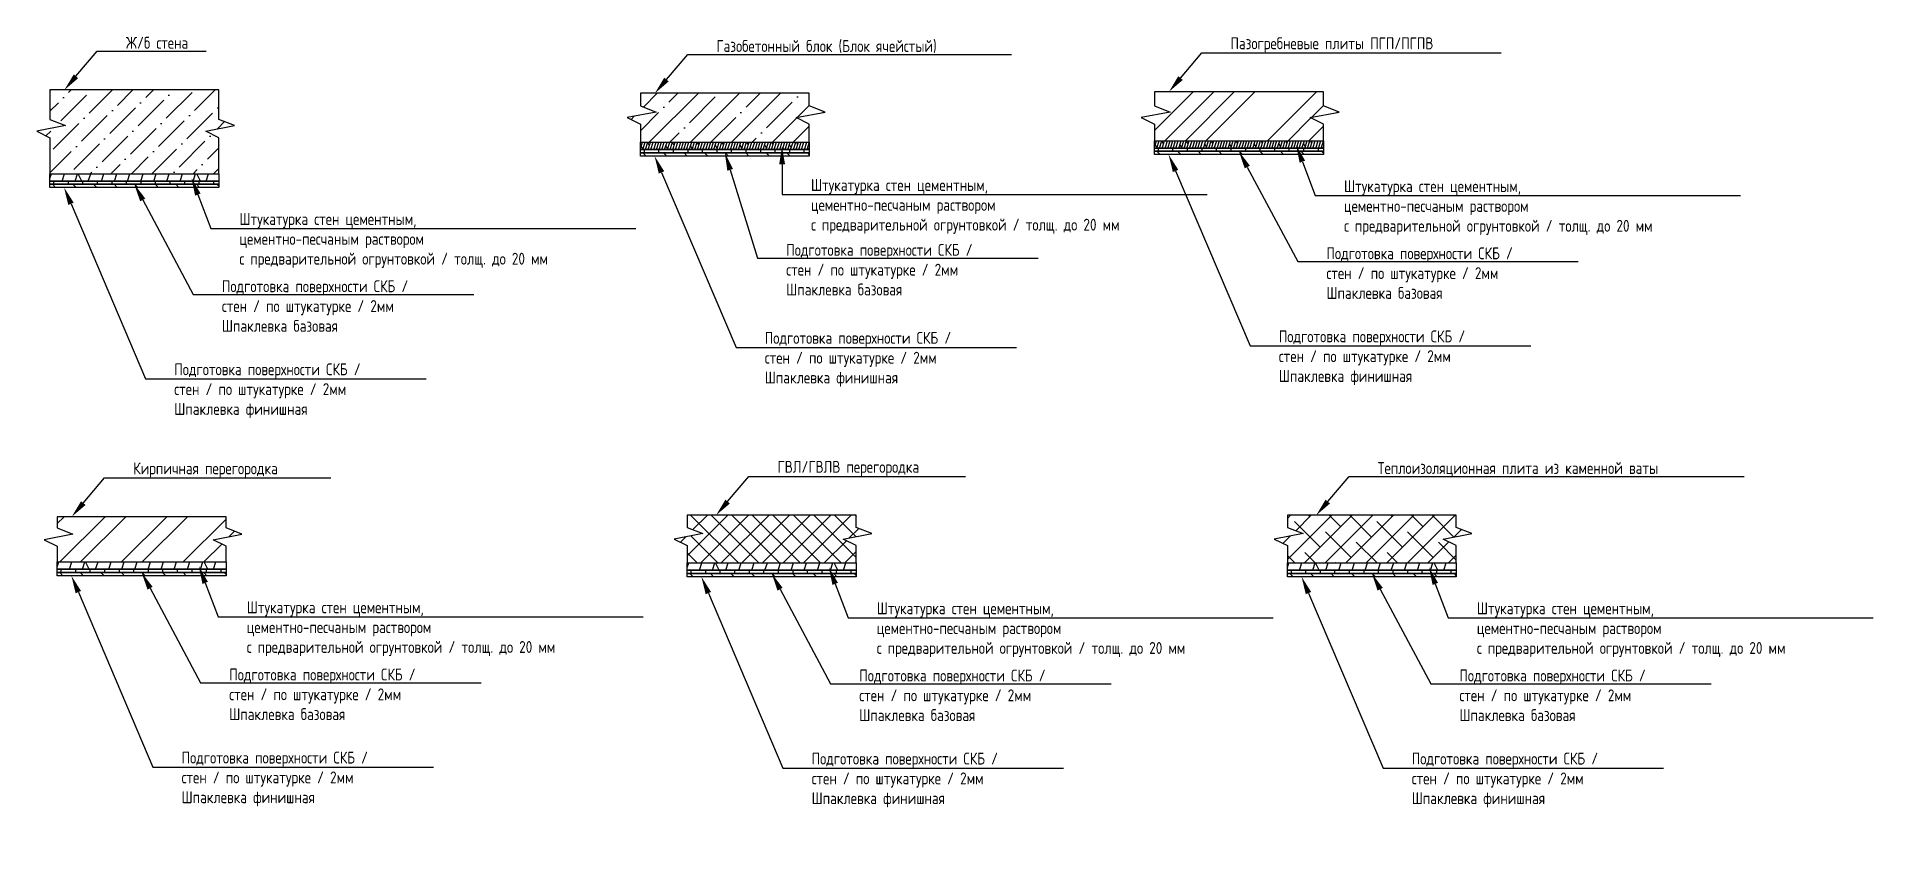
# Model space of a CAD drawing. Header units: millimetres. Extents: x -56773 to 225775, y -262288 to 26541.
# Drawn here: x 151286 to 182171, y 11399 to 25184 of the extents above; entities that cross this region are included whole.
import ezdxf
from ezdxf import colors
from ezdxf.entities.mleader import LeaderData, LeaderLine
from ezdxf.math import Vec2, Vec3

# ---------------------------------------------------------------- set-up
doc = ezdxf.new("R2010")
doc.units = ezdxf.units.MM
doc.styles.get("Standard").update_dxf_attribs({"font": 'ГОСТ тип А.ttf'})

msp = doc.modelspace()

# ---------------------------------------------------------------- hatches: boundary and pattern name
at = {"transparency": 33554687}
h = msp.add_hatch(dxfattribs=at)
h.set_pattern_fill('ANSI36', color=256, scale=77)
h.paths.add_polyline_path([(154348.233, 23485.7256), (154127.5891, 23596.1583), (154612.0486, 23689.6031), (154348.233, 23793.6646), (154348.233, 24288.5345), (151506.9843, 24288.5345), (151506.9843, 23793.6646), (151770.7999, 23689.6031), (151286.3404, 23596.1583), (151506.9843, 23485.7256), (151506.9843, 22879.4888), (154348.233, 22879.4888)])
h = msp.add_hatch(dxfattribs=at)
h.set_pattern_fill('ANSI35', color=256, scale=77)
h.set_pattern_definition([(45, (1493.9, 227.16), (-345.7399, 345.7399), []), (45, (1839.65, 227.16), (-345.7399, 345.7399), [611.1875, -122.2375, 0, -122.2375])])
h.paths.add_polyline_path([(164278.6708, 23712.888), (164058.0269, 23823.3207), (164542.4864, 23916.7654), (164278.6708, 24020.827), (164278.6708, 24233.6664), (161437.4222, 24233.6664), (161437.4222, 24020.827), (161701.2377, 23916.7654), (161216.7782, 23823.3207), (161437.4222, 23712.888), (161437.4222, 23407.9691), (164278.6708, 23407.9691)])
h = msp.add_hatch(dxfattribs=at)
h.set_pattern_fill('ANSI34', color=256, scale=77)
h.set_pattern_definition([(45, (1493.9, 227.2), (-1037.22, 1037.22), []), (45, (1839.6, 227.2), (-1037.22, 1037.22), []), (45, (2185.4, 227.2), (-1037.22, 1037.22), []), (45, (2531.1, 227.2), (-1037.22, 1037.22), [])])
h.paths.add_polyline_path([(172923.255, 23712.888), (172702.6111, 23823.3207), (173187.0706, 23916.7654), (172923.255, 24020.827), (172923.255, 24255.1775), (170082.0063, 24255.1775), (170082.0063, 24020.827), (170345.8219, 23916.7654), (169861.3624, 23823.3207), (170082.0063, 23712.888), (170082.0063, 23433.2622), (172923.255, 23433.2622)])
at = {"lineweight": 30, "transparency": 33554687}
h = msp.add_hatch(dxfattribs=at)
h.set_pattern_fill('DOLMIT', color=6, scale=6.9, angle=72)
h.set_pattern_definition([(72, (9930.44, 528.48), (-41.670541, 13.53958), []), (117, (9930.44, 528.48), (-110.42017, -56.261885), [61.96377, -123.92753])])
h.paths.add_polyline_path([(161437.4222, 23407.9691), (164278.6708, 23407.9691), (164278.6708, 23285.4475), (161437.4222, 23285.4475)])
h = msp.add_hatch(dxfattribs=at)
h.set_pattern_fill('ANSI33', color=5, scale=77, angle=45)
h.set_pattern_definition([(90, (9930.44, 528.5), (-488.95, 0), []), (90, (10174.9, 772.96), (-488.95, 0), [244.475, -122.2375])])
h.paths.add_polyline_path([(161437.4222, 23285.4475), (164278.6708, 23285.4475), (164278.6708, 23231.3895), (161437.4222, 23231.3895)])
at = {"lineweight": 30, "true_color": 0x139b48, "transparency": 33554687}
h = msp.add_hatch(dxfattribs=at)
h.set_pattern_fill('ANSI31', color=114, scale=77, angle=90)
h.set_pattern_definition([(135, (9930.44, 528.48), (-172.86993, -172.86993), [])])
h.paths.add_polyline_path([(161437.4222, 23231.3895), (164278.6708, 23231.3895), (164278.6708, 23177.3316), (161437.4222, 23177.3316)])
at = {"lineweight": 30, "transparency": 33554687}
h = msp.add_hatch(dxfattribs=at)
h.set_pattern_fill('DOLMIT', color=6, scale=6.9, angle=72)
h.set_pattern_definition([(72, (18575.02, 553.773), (-41.670541, 13.53958), []), (117, (18575.02, 553.77), (-110.42017, -56.261885), [61.96377, -123.92753])])
h.paths.add_polyline_path([(170082.0063, 23433.2622), (172923.255, 23433.2622), (172923.255, 23310.7406), (170082.0063, 23310.7406)])
h = msp.add_hatch(dxfattribs=at)
h.set_pattern_fill('ANSI33', color=5, scale=77, angle=45)
h.set_pattern_definition([(90, (18575, 553.77), (-488.95, 0), []), (90, (18819.5, 798.25), (-488.95, 0), [244.475, -122.2375])])
h.paths.add_polyline_path([(170082.0063, 23310.7406), (172923.255, 23310.7406), (172923.255, 23256.6826), (170082.0063, 23256.6826)])
at = {"lineweight": 30, "true_color": 0x139b48, "transparency": 33554687}
h = msp.add_hatch(dxfattribs=at)
h.set_pattern_fill('ANSI31', color=114, scale=77, angle=90)
h.set_pattern_definition([(135, (18575.02, 553.77), (-172.86993, -172.86993), [])])
h.paths.add_polyline_path([(170082.0063, 23256.6826), (172923.255, 23256.6826), (172923.255, 23202.6247), (170082.0063, 23202.6247)])
at = {"lineweight": 30, "transparency": 33554687}
h = msp.add_hatch(dxfattribs=at)
h.set_pattern_fill('DOLMIT', color=6, scale=33, angle=72)
h.paths.add_polyline_path([(151506.9843, 22879.4888), (154348.233, 22879.4888), (154348.233, 22756.9672), (151506.9843, 22756.9672)])
h = msp.add_hatch(dxfattribs=at)
h.set_pattern_fill('ANSI33', color=5, scale=77, angle=45)
h.paths.add_polyline_path([(151506.9843, 22756.9672), (154348.233, 22756.9672), (154348.233, 22702.9092), (151506.9843, 22702.9092)])
at = {"lineweight": 30, "true_color": 0x139b48, "transparency": 33554687}
h = msp.add_hatch(dxfattribs=at)
h.set_pattern_fill('ANSI31', color=114, scale=77, angle=90)
h.paths.add_polyline_path([(151506.9843, 22702.9092), (154348.233, 22702.9092), (154348.233, 22648.8513), (151506.9843, 22648.8513)])
at = {"transparency": 33554687}
h = msp.add_hatch(dxfattribs=at)
h.set_pattern_fill('ANSI32', color=256, scale=77)
h.set_pattern_definition([(45, (-4310, -6872.95), (-518.6098, 518.6098), []), (45, (-3964.3, -6872.95), (-518.6098, 518.6098), [])])
h.paths.add_polyline_path([(154471.4913, 16612.7755), (154250.8474, 16723.2082), (154735.3069, 16816.653), (154471.4913, 16920.7145), (154471.4913, 17110.0829), (151630.2426, 17110.0829), (151630.2426, 16920.7145), (151894.0582, 16816.653), (151409.5987, 16723.2082), (151630.2426, 16612.7755), (151630.2426, 16348.85), (154471.4913, 16348.85)])
h = msp.add_hatch(dxfattribs=at)
h.set_pattern_fill('ANSI37', color=256, scale=77)
h.set_pattern_definition([(45, (-1803.3, -6862.15), (-172.86993, 172.86993), []), (135, (-1803.3, -6862.15), (-172.86993, -172.86993), [])])
h.paths.add_polyline_path([(165066.4226, 16623.5733), (164845.7787, 16734.006), (165330.2381, 16827.4508), (165066.4226, 16931.5123), (165066.4226, 17135.376), (162225.1739, 17135.376), (162225.1739, 16931.5123), (162488.9894, 16827.4508), (162004.53, 16734.006), (162225.1739, 16623.5733), (162225.1739, 16332.343), (165066.4226, 16332.343)])
h = msp.add_hatch(dxfattribs=at)
h.set_pattern_fill('ANSI38', color=256, scale=77)
h.paths.add_polyline_path([(175158.6198, 16623.5733), (174937.9759, 16734.006), (175422.4354, 16827.4508), (175158.6198, 16931.5123), (175158.6198, 17135.376), (172317.3711, 17135.376), (172317.3711, 16931.5123), (172581.1867, 16827.4508), (172096.7272, 16734.006), (172317.3711, 16623.5733), (172317.3711, 16332.343), (175158.6198, 16332.343)])
at = {"lineweight": 30, "transparency": 33554687}
h = msp.add_hatch(dxfattribs=at)
h.set_pattern_fill('DOLMIT', color=6, scale=33, angle=72)
h.set_pattern_definition([(72, (123.26, -6530.64), (-199.2939, 64.7545), []), (117, (123.26, -6530.64), (-528.0964, -269.0786), [296.3485, -592.697])])
h.paths.add_polyline_path([(151630.2426, 16348.85), (154471.4913, 16348.85), (154471.4913, 16226.3284), (151630.2426, 16226.3284)])
h = msp.add_hatch(dxfattribs=at)
h.set_pattern_fill('ANSI33', color=5, scale=77, angle=45)
h.set_pattern_definition([(90, (123.26, -6530.64), (-488.95, 0), []), (90, (367.73, -6286.16), (-488.95, 0), [244.475, -122.2375])])
h.paths.add_polyline_path([(151630.2426, 16226.3284), (154471.4913, 16226.3284), (154471.4913, 16172.2704), (151630.2426, 16172.2704)])
at = {"lineweight": 30, "true_color": 0x139b48, "transparency": 33554687}
h = msp.add_hatch(dxfattribs=at)
h.set_pattern_fill('ANSI31', color=114, scale=77, angle=90)
h.set_pattern_definition([(135, (123.26, -6530.64), (-172.86993, -172.86993), [])])
h.paths.add_polyline_path([(151630.2426, 16172.2704), (154471.4913, 16172.2704), (154471.4913, 16118.2125), (151630.2426, 16118.2125)])
at = {"lineweight": 30, "transparency": 33554687}
h = msp.add_hatch(dxfattribs=at)
h.set_pattern_fill('DOLMIT', color=6, scale=33, angle=72)
h.set_pattern_definition([(72, (10718.2, -6547.15), (-199.2939, 64.7545), []), (117, (10718.2, -6547.15), (-528.0964, -269.0786), [296.3485, -592.697])])
h.paths.add_polyline_path([(162225.1739, 16332.343), (165066.4226, 16332.343), (165066.4226, 16209.8214), (162225.1739, 16209.8214)])
h = msp.add_hatch(dxfattribs=at)
h.set_pattern_fill('ANSI33', color=5, scale=77, angle=45)
h.set_pattern_definition([(90, (10718.2, -6547.15), (-488.95, 0), []), (90, (10962.66, -6302.67), (-488.95, 0), [244.475, -122.2375])])
h.paths.add_polyline_path([(162225.1739, 16209.8214), (165066.4226, 16209.8214), (165066.4226, 16155.7634), (162225.1739, 16155.7634)])
at = {"lineweight": 30, "true_color": 0x139b48, "transparency": 33554687}
h = msp.add_hatch(dxfattribs=at)
h.set_pattern_fill('ANSI31', color=114, scale=77, angle=90)
h.set_pattern_definition([(135, (10718.2, -6547.15), (-172.86993, -172.86993), [])])
h.paths.add_polyline_path([(162225.1739, 16155.7634), (165066.4226, 16155.7634), (165066.4226, 16101.7055), (162225.1739, 16101.7055)])
at = {"lineweight": 30, "transparency": 33554687}
h = msp.add_hatch(dxfattribs=at)
h.set_pattern_fill('DOLMIT', color=6, scale=33, angle=72)
h.set_pattern_definition([(72, (20810.39, -6547.15), (-199.2939, 64.7545), []), (117, (20810.4, -6547.15), (-528.0964, -269.0786), [296.3485, -592.697])])
h.paths.add_polyline_path([(172317.3711, 16332.343), (175158.6198, 16332.343), (175158.6198, 16209.8214), (172317.3711, 16209.8214)])
h = msp.add_hatch(dxfattribs=at)
h.set_pattern_fill('ANSI33', color=5, scale=77, angle=45)
h.set_pattern_definition([(90, (20810.4, -6547.15), (-488.95, 0), []), (90, (21054.86, -6302.67), (-488.95, 0), [244.475, -122.2375])])
h.paths.add_polyline_path([(172317.3711, 16209.8214), (175158.6198, 16209.8214), (175158.6198, 16155.7634), (172317.3711, 16155.7634)])
at = {"lineweight": 30, "true_color": 0x139b48, "transparency": 33554687}
h = msp.add_hatch(dxfattribs=at)
h.set_pattern_fill('ANSI31', color=114, scale=77, angle=90)
h.set_pattern_definition([(135, (20810.39, -6547.15), (-172.86993, -172.86993), [])])
h.paths.add_polyline_path([(172317.3711, 16155.7634), (175158.6198, 16155.7634), (175158.6198, 16101.7055), (172317.3711, 16101.7055)])

# ---------------------------------------------------------------- linework, layer by layer
for points in [[(151506.9843, 23793.6646), (151770.7999, 23689.6031), (151286.3404, 23596.1583), (151506.9843, 23485.7256), (151506.9843, 22879.4888), (154348.233, 22879.4888), (154348.233, 23485.7256), (154127.5891, 23596.1583), (154612.0486, 23689.6031), (154348.233, 23793.6646), (154348.233, 24288.5345), (151506.9843, 24288.5345)], [(161437.4222, 24020.827), (161701.2377, 23916.7654), (161216.7782, 23823.3207), (161437.4222, 23712.888), (161437.4222, 23407.9691), (164278.6708, 23407.9691), (164278.6708, 23712.888), (164058.0269, 23823.3207), (164542.4864, 23916.7654), (164278.6708, 24020.827), (164278.6708, 24233.6664), (161437.4222, 24233.6664)], [(170082.0063, 24020.827), (170345.8219, 23916.7654), (169861.3624, 23823.3207), (170082.0063, 23712.888), (170082.0063, 23433.2622), (172923.255, 23433.2622), (172923.255, 23712.888), (172702.6111, 23823.3207), (173187.0706, 23916.7654), (172923.255, 24020.827), (172923.255, 24255.1775), (170082.0063, 24255.1775)], [(161437.4222, 23407.9691), (164278.6708, 23407.9691), (164278.6708, 23285.4475), (161437.4222, 23285.4475)], [(161437.4222, 23285.4475), (164278.6708, 23285.4475), (164278.6708, 23231.3895), (161437.4222, 23231.3895)], [(161437.4222, 23231.3895), (164278.6708, 23231.3895), (164278.6708, 23177.3316), (161437.4222, 23177.3316)], [(170082.0063, 23433.2622), (172923.255, 23433.2622), (172923.255, 23310.7406), (170082.0063, 23310.7406)], [(170082.0063, 23310.7406), (172923.255, 23310.7406), (172923.255, 23256.6826), (170082.0063, 23256.6826)], [(170082.0063, 23256.6826), (172923.255, 23256.6826), (172923.255, 23202.6247), (170082.0063, 23202.6247)], [(151630.2426, 16920.7145), (151894.0582, 16816.653), (151409.5987, 16723.2082), (151630.2426, 16612.7755), (151630.2426, 16348.85), (154471.4913, 16348.85), (154471.4913, 16612.7755), (154250.8474, 16723.2082), (154735.3069, 16816.653), (154471.4913, 16920.7145), (154471.4913, 17110.0829), (151630.2426, 17110.0829)], [(162225.1739, 16931.5123), (162488.9894, 16827.4508), (162004.53, 16734.006), (162225.1739, 16623.5733), (162225.1739, 16332.343), (165066.4226, 16332.343), (165066.4226, 16623.5733), (164845.7787, 16734.006), (165330.2381, 16827.4508), (165066.4226, 16931.5123), (165066.4226, 17135.376), (162225.1739, 17135.376)], [(172317.3711, 16931.5123), (172581.1867, 16827.4508), (172096.7272, 16734.006), (172317.3711, 16623.5733), (172317.3711, 16332.343), (175158.6198, 16332.343), (175158.6198, 16623.5733), (174937.9759, 16734.006), (175422.4354, 16827.4508), (175158.6198, 16931.5123), (175158.6198, 17135.376), (172317.3711, 17135.376)]]:
    msp.add_lwpolyline(points, close=True)
at = {"color": 6, "lineweight": 30}
for points in [[(151506.9843, 22879.4888), (154348.233, 22879.4888), (154348.233, 22756.9672), (151506.9843, 22756.9672)], [(151630.2426, 16348.85), (154471.4913, 16348.85), (154471.4913, 16226.3284), (151630.2426, 16226.3284)], [(162225.1739, 16332.343), (165066.4226, 16332.343), (165066.4226, 16209.8214), (162225.1739, 16209.8214)], [(172317.3711, 16332.343), (175158.6198, 16332.343), (175158.6198, 16209.8214), (172317.3711, 16209.8214)]]:
    msp.add_lwpolyline(points, close=True, dxfattribs=at)
at = {"color": 5, "lineweight": 30}
for points in [[(151506.9843, 22756.9672), (154348.233, 22756.9672), (154348.233, 22702.9092), (151506.9843, 22702.9092)], [(151630.2426, 16226.3284), (154471.4913, 16226.3284), (154471.4913, 16172.2704), (151630.2426, 16172.2704)], [(162225.1739, 16209.8214), (165066.4226, 16209.8214), (165066.4226, 16155.7634), (162225.1739, 16155.7634)], [(172317.3711, 16209.8214), (175158.6198, 16209.8214), (175158.6198, 16155.7634), (172317.3711, 16155.7634)]]:
    msp.add_lwpolyline(points, close=True, dxfattribs=at)
at = {"color": 3, "lineweight": 30}
for points in [[(151506.9843, 22702.9092), (154348.233, 22702.9092), (154348.233, 22648.8513), (151506.9843, 22648.8513)], [(151630.2426, 16172.2704), (154471.4913, 16172.2704), (154471.4913, 16118.2125), (151630.2426, 16118.2125)], [(162225.1739, 16155.7634), (165066.4226, 16155.7634), (165066.4226, 16101.7055), (162225.1739, 16101.7055)], [(172317.3711, 16155.7634), (175158.6198, 16155.7634), (175158.6198, 16101.7055), (172317.3711, 16101.7055)]]:
    msp.add_lwpolyline(points, close=True, dxfattribs=at)

# ---------------------------------------------------------------- leaders
ml = msp.add_multileader_mtext('Standard')
ml.set_content('Ж/б стена', color=256)
ml.set_leader_properties()
ml.build(insert=Vec2(0, 0))
ml.multileader.update_dxf_attribs({"text_left_attachment_type": 6, "text_right_attachment_type": 6, "dogleg_length": 0.36, "arrow_head_size": 300})
ctx = ml.context
ctx.base_point, ctx.char_height, ctx.arrow_head_size, ctx.landing_gap_size, ctx.plane_origin = Vec3(152785.8929, 24942.3048), 200, 300, 0.09, Vec3(151752.1907, 24288.5345)
ctx.left_attachment, ctx.right_attachment = 6, 6
notes = []
notes.append((ctx, [(0, (1, 1, 0), (152303.8172, 24942.3048), (1, 0), 482.0757, [(0, [(151752.1907, 24288.5345)], 0, [])])]))
ctx.mtext.insert, ctx.mtext.flow_direction = Vec3(152785.9829, 25182.3048), 5
ml = msp.add_multileader_mtext('Standard')
ml.set_content('Газобетонный блок (Блок ячейстый)', color=256)
ml.set_leader_properties()
ml.build(insert=Vec2(0, 0))
ml.multileader.update_dxf_attribs({"text_left_attachment_type": 6, "text_right_attachment_type": 6, "dogleg_length": 0.36, "arrow_head_size": 300})
ctx = ml.context
ctx.base_point, ctx.char_height, ctx.arrow_head_size, ctx.landing_gap_size, ctx.plane_origin = Vec3(162716.3307, 24887.4367), 200, 300, 0.09, Vec3(161682.6286, 24233.6664)
ctx.left_attachment, ctx.right_attachment = 6, 6
notes.append((ctx, [(0, (1, 1, 0), (162234.255, 24887.4367), (1, 0), 482.0757, [(0, [(161682.6286, 24233.6664)], 0, [])])]))
ctx.mtext.insert, ctx.mtext.flow_direction = Vec3(162716.4207, 25127.4367), 5
ml = msp.add_multileader_mtext('Standard')
ml.set_content('Пазогребневые плиты ПГП/ПГПВ ', color=256)
ml.set_leader_properties()
ml.build(insert=Vec2(0, 0))
ml.multileader.update_dxf_attribs({"text_left_attachment_type": 6, "text_right_attachment_type": 6, "dogleg_length": 0.36, "arrow_head_size": 300})
ctx = ml.context
ctx.base_point, ctx.char_height, ctx.arrow_head_size, ctx.landing_gap_size, ctx.plane_origin = Vec3(171360.9149, 24912.7298), 200, 300, 0.09, Vec3(170327.2128, 24258.9595)
ctx.left_attachment, ctx.right_attachment = 6, 6
notes.append((ctx, [(0, (1, 1, 0), (170878.8392, 24912.7298), (1, 0), 482.0757, [(0, [(170327.2128, 24258.9595)], 0, [])])]))
ctx.mtext.insert, ctx.mtext.flow_direction = Vec3(171361.0049, 25172.7298), 5
ml = msp.add_multileader_mtext('Standard')
ml.set_content('Подготовка поверхности СКБ / \\Pстен / по штукатурке / 2мм\\PШпаклевка финишная', color=256)
ml.set_leader_properties()
ml.build(insert=Vec2(0, 0))
ml.multileader.update_dxf_attribs({"text_left_attachment_type": 6, "text_right_attachment_type": 6, "dogleg_length": 0.36, "arrow_head_size": 300})
ctx = ml.context
ctx.base_point, ctx.char_height, ctx.arrow_head_size, ctx.landing_gap_size, ctx.plane_origin = Vec3(163529.6255, 19958.3298), 200, 300, 0.09, Vec3(162057.2134, 21868.0563)
ctx.left_attachment, ctx.right_attachment = 6, 6
notes.append((ctx, [(0, (1, 1, 0), (163047.5498, 19958.3298), (1, 0), 482.0757, [(0, [(161675.5834, 23177.3316)], 0, [])])]))
ctx.mtext.insert, ctx.mtext.width, ctx.mtext.flow_direction = Vec3(163529.7155, 20218.3298), 4727.554624, 5
ml = msp.add_multileader_mtext('Standard')
ml.set_content('Подготовка поверхности СКБ / \\Pстен / по штукатурке / 2мм\\PШпаклевка базовая', color=256)
ml.set_leader_properties()
ml.build(insert=Vec2(0, 0))
ml.multileader.update_dxf_attribs({"text_left_attachment_type": 6, "text_right_attachment_type": 6, "dogleg_length": 0.36, "arrow_head_size": 300})
ctx = ml.context
ctx.base_point, ctx.char_height, ctx.arrow_head_size, ctx.landing_gap_size, ctx.plane_origin = Vec3(163889.9563, 21458.7661), 200, 300, 0.09, Vec3(162858.0465, 23285.4475)
ctx.left_attachment, ctx.right_attachment = 6, 6
notes.append((ctx, [(0, (1, 1, 0), (163407.8806, 21458.7661), (1, 0), 482.0757, [(0, [(162858.0465, 23231.3895)], 0, [])])]))
ctx.mtext.insert, ctx.mtext.width, ctx.mtext.flow_direction = Vec3(163890.0463, 21698.7661), 4727.554624, 5
ml = msp.add_multileader_mtext('Standard')
ml.set_content('Штукатурка стен цементным, \\Pцементно-песчаным раствором \\Pс предварительной огрунтовкой / толщ. до 20 мм', color=256)
ml.set_leader_properties()
ml.build(insert=Vec2(0, 0))
ml.multileader.update_dxf_attribs({"text_left_attachment_type": 6, "text_right_attachment_type": 6, "dogleg_length": 0.36, "arrow_head_size": 300})
ctx = ml.context
ctx.base_point, ctx.char_height, ctx.arrow_head_size, ctx.landing_gap_size, ctx.plane_origin = Vec3(164306.2378, 22529.336), 200, 300, 0.09, Vec3(164127.0075, 23407.9691)
ctx.left_attachment, ctx.right_attachment = 6, 6
notes.append((ctx, [(0, (1, 1, 0), (163824.0721, 22529.336), (1, 0), 482.1657, [(0, [(163819.2076, 23337.23)], 0, [])])]))
ctx.mtext.insert, ctx.mtext.flow_direction = Vec3(164306.3278, 22789.336), 5
ml = msp.add_multileader_mtext('Standard')
ml.set_content('Подготовка поверхности СКБ / \\Pстен / по штукатурке / 2мм\\PШпаклевка финишная', color=256)
ml.set_leader_properties()
ml.build(insert=Vec2(0, 0))
ml.multileader.update_dxf_attribs({"text_left_attachment_type": 6, "text_right_attachment_type": 6, "dogleg_length": 0.36, "arrow_head_size": 300})
ctx = ml.context
ctx.base_point, ctx.char_height, ctx.arrow_head_size, ctx.landing_gap_size, ctx.plane_origin = Vec3(172174.2097, 19983.6229), 200, 300, 0.09, Vec3(170701.7976, 21893.3495)
ctx.left_attachment, ctx.right_attachment = 6, 6
notes.append((ctx, [(0, (1, 1, 0), (171692.134, 19983.6229), (1, 0), 482.0757, [(0, [(170320.1676, 23202.6247)], 0, [])])]))
ctx.mtext.insert, ctx.mtext.width, ctx.mtext.flow_direction = Vec3(172174.2997, 20243.6229), 4727.554624, 5
ml = msp.add_multileader_mtext('Standard')
ml.set_content('Подготовка поверхности СКБ / \\Pстен / по штукатурке / 2мм\\PШпаклевка базовая', color=256)
ml.set_leader_properties()
ml.build(insert=Vec2(0, 0))
ml.multileader.update_dxf_attribs({"text_left_attachment_type": 6, "text_right_attachment_type": 6, "dogleg_length": 0.36, "arrow_head_size": 300})
ctx = ml.context
ctx.base_point, ctx.char_height, ctx.arrow_head_size, ctx.landing_gap_size, ctx.plane_origin = Vec3(172975.0428, 21401.0141), 200, 300, 0.09, Vec3(171502.6307, 23310.7406)
ctx.left_attachment, ctx.right_attachment = 6, 6
notes.append((ctx, [(0, (1, 1, 0), (172492.9671, 21401.0141), (1, 0), 482.0757, [(0, [(171502.6307, 23256.6826)], 0, [])])]))
ctx.mtext.insert, ctx.mtext.width, ctx.mtext.flow_direction = Vec3(172975.1328, 21641.0141), 4727.554624, 5
ml = msp.add_multileader_mtext('Standard')
ml.set_content('Штукатурка стен цементным, \\Pцементно-песчаным раствором \\Pс предварительной огрунтовкой / толщ. до 20 мм', color=256)
ml.set_leader_properties()
ml.build(insert=Vec2(0, 0))
ml.multileader.update_dxf_attribs({"text_left_attachment_type": 6, "text_right_attachment_type": 6, "dogleg_length": 0.36, "arrow_head_size": 300})
ctx = ml.context
ctx.base_point, ctx.char_height, ctx.arrow_head_size, ctx.landing_gap_size, ctx.plane_origin = Vec3(173269.5986, 22510.7252), 200, 300, 0.09, Vec3(172771.5917, 23433.2622)
ctx.left_attachment, ctx.right_attachment = 6, 6
notes.append((ctx, [(0, (1, 1, 0), (172787.4329, 22510.7252), (1, 0), 482.1657, [(0, [(172463.7918, 23362.5231)], 0, [])])]))
ctx.mtext.insert, ctx.mtext.flow_direction = Vec3(173269.6886, 22770.7252), 5
ml = msp.add_multileader_mtext('Standard')
ml.set_content('Подготовка поверхности СКБ / \\Pстен / по штукатурке / 2мм\\PШпаклевка финишная', color=256)
ml.set_leader_properties()
ml.build(insert=Vec2(0, 0))
ml.multileader.update_dxf_attribs({"text_left_attachment_type": 6, "text_right_attachment_type": 6, "dogleg_length": 0.36, "arrow_head_size": 300})
ctx = ml.context
ctx.base_point, ctx.char_height, ctx.arrow_head_size, ctx.landing_gap_size, ctx.plane_origin = Vec3(153599.1877, 19429.8495), 200, 300, 0.09, Vec3(152126.7756, 21339.576)
ctx.left_attachment, ctx.right_attachment = 6, 6
notes.append((ctx, [(0, (1, 1, 0), (153117.112, 19429.8495), (1, 0), 482.0757, [(0, [(151745.1456, 22648.8513)], 0, [])])]))
ctx.mtext.insert, ctx.mtext.width, ctx.mtext.flow_direction = Vec3(153599.2777, 19689.8495), 4727.554624, 5
ml = msp.add_multileader_mtext('Standard')
ml.set_content('Подготовка поверхности СКБ / \\Pстен / по штукатурке / 2мм\\PШпаклевка базовая', color=256)
ml.set_leader_properties()
ml.build(insert=Vec2(0, 0))
ml.multileader.update_dxf_attribs({"text_left_attachment_type": 6, "text_right_attachment_type": 6, "dogleg_length": 0.36, "arrow_head_size": 300})
ctx = ml.context
ctx.base_point, ctx.char_height, ctx.arrow_head_size, ctx.landing_gap_size, ctx.plane_origin = Vec3(154400.0208, 20847.2406), 200, 300, 0.09, Vec3(152927.6087, 22756.9672)
ctx.left_attachment, ctx.right_attachment = 6, 6
notes.append((ctx, [(0, (1, 1, 0), (153917.9451, 20847.2406), (1, 0), 482.0757, [(0, [(152927.6087, 22702.9092)], 0, [])])]))
ctx.mtext.insert, ctx.mtext.width, ctx.mtext.flow_direction = Vec3(154400.1108, 21087.2406), 4727.554624, 5
ml = msp.add_multileader_mtext('Standard')
ml.set_content('Штукатурка стен цементным, \\Pцементно-песчаным раствором \\Pс предварительной огрунтовкой / толщ. до 20 мм', color=256)
ml.set_leader_properties()
ml.build(insert=Vec2(0, 0))
ml.multileader.update_dxf_attribs({"text_left_attachment_type": 6, "text_right_attachment_type": 6, "dogleg_length": 0.36, "arrow_head_size": 300})
ctx = ml.context
ctx.base_point, ctx.char_height, ctx.arrow_head_size, ctx.landing_gap_size, ctx.plane_origin = Vec3(154694.5766, 21956.9518), 200, 300, 0.09, Vec3(154196.5697, 22879.4888)
ctx.left_attachment, ctx.right_attachment = 6, 6
notes.append((ctx, [(0, (1, 1, 0), (154212.4109, 21956.9518), (1, 0), 482.1657, [(0, [(153888.7697, 22808.7497)], 0, [])])]))
ctx.mtext.insert, ctx.mtext.flow_direction = Vec3(154694.6666, 22216.9518), 5
ml = msp.add_multileader_mtext('Standard')
ml.set_content('Кирпичная перегородка', color=256)
ml.set_leader_properties()
ml.build(insert=Vec2(0, 0))
ml.multileader.update_dxf_attribs({"text_left_attachment_type": 6, "text_right_attachment_type": 6, "dogleg_length": 0.36, "arrow_head_size": 300})
ctx = ml.context
ctx.base_point, ctx.char_height, ctx.arrow_head_size, ctx.landing_gap_size, ctx.plane_origin = Vec3(152909.1512, 17763.8531), 200, 300, 0.09, Vec3(151875.449, 17110.0829)
ctx.left_attachment, ctx.right_attachment = 6, 6
notes.append((ctx, [(0, (1, 1, 0), (152427.0755, 17763.8531), (1, 0), 482.0757, [(0, [(151875.449, 17110.0829)], 0, [])])]))
ctx.mtext.insert, ctx.mtext.flow_direction = Vec3(152909.2412, 18023.8531), 5
ml = msp.add_multileader_mtext('Standard')
ml.set_content('ГВЛ/ГВЛВ перегородка', color=256)
ml.set_leader_properties()
ml.build(insert=Vec2(0, 0))
ml.multileader.update_dxf_attribs({"text_left_attachment_type": 6, "text_right_attachment_type": 6, "dogleg_length": 0.36, "arrow_head_size": 300})
ctx = ml.context
ctx.base_point, ctx.char_height, ctx.arrow_head_size, ctx.landing_gap_size, ctx.plane_origin = Vec3(163745.0703, 17789.1463), 200, 300, 0.09, Vec3(162711.3681, 17135.376)
ctx.left_attachment, ctx.right_attachment = 6, 6
notes.append((ctx, [(0, (1, 1, 0), (163262.9946, 17789.1463), (1, 0), 482.0757, [(0, [(162711.3681, 17135.376)], 0, [])])]))
ctx.mtext.insert, ctx.mtext.flow_direction = Vec3(163745.1603, 18049.1463), 5
ml = msp.add_multileader_mtext('Standard')
ml.set_content('Теплоизоляционная плита из каменной ваты', color=256)
ml.set_leader_properties()
ml.build(insert=Vec2(0, 0))
ml.multileader.update_dxf_attribs({"text_left_attachment_type": 6, "text_right_attachment_type": 6, "dogleg_length": 0.36, "arrow_head_size": 300})
ctx = ml.context
ctx.base_point, ctx.char_height, ctx.arrow_head_size, ctx.landing_gap_size, ctx.plane_origin = Vec3(173837.2675, 17789.1463), 200, 300, 0.09, Vec3(172803.5654, 17135.376)
ctx.left_attachment, ctx.right_attachment = 6, 6
notes.append((ctx, [(0, (1, 1, 0), (173355.1918, 17789.1463), (1, 0), 482.0757, [(0, [(172803.5654, 17135.376)], 0, [])])]))
ctx.mtext.insert, ctx.mtext.flow_direction = Vec3(173837.3575, 18029.1463), 5
ml = msp.add_multileader_mtext('Standard')
ml.set_content('Подготовка поверхности СКБ / \\Pстен / по штукатурке / 2мм\\PШпаклевка финишная', color=256)
ml.set_leader_properties()
ml.build(insert=Vec2(0, 0))
ml.multileader.update_dxf_attribs({"text_left_attachment_type": 6, "text_right_attachment_type": 6, "dogleg_length": 0.36, "arrow_head_size": 300})
ctx = ml.context
ctx.base_point, ctx.char_height, ctx.arrow_head_size, ctx.landing_gap_size, ctx.plane_origin = Vec3(153722.446, 12899.2107), 200, 300, 0.09, Vec3(152250.0339, 14808.9372)
ctx.left_attachment, ctx.right_attachment = 6, 6
notes.append((ctx, [(0, (1, 1, 0), (153240.3703, 12899.2107), (1, 0), 482.0757, [(0, [(151868.4039, 16118.2125)], 0, [])])]))
ctx.mtext.insert, ctx.mtext.width, ctx.mtext.flow_direction = Vec3(153722.536, 13159.2107), 4727.554624, 5
ml = msp.add_multileader_mtext('Standard')
ml.set_content('Подготовка поверхности СКБ / \\Pстен / по штукатурке / 2мм\\PШпаклевка базовая', color=256)
ml.set_leader_properties()
ml.build(insert=Vec2(0, 0))
ml.multileader.update_dxf_attribs({"text_left_attachment_type": 6, "text_right_attachment_type": 6, "dogleg_length": 0.36, "arrow_head_size": 300})
ctx = ml.context
ctx.base_point, ctx.char_height, ctx.arrow_head_size, ctx.landing_gap_size, ctx.plane_origin = Vec3(154523.2791, 14316.6018), 200, 300, 0.09, Vec3(153050.867, 16226.3284)
ctx.left_attachment, ctx.right_attachment = 6, 6
notes.append((ctx, [(0, (1, 1, 0), (154041.2034, 14316.6018), (1, 0), 482.0757, [(0, [(153050.867, 16172.2704)], 0, [])])]))
ctx.mtext.insert, ctx.mtext.width, ctx.mtext.flow_direction = Vec3(154523.3691, 14556.6018), 4727.554624, 5
ml = msp.add_multileader_mtext('Standard')
ml.set_content('Штукатурка стен цементным, \\Pцементно-песчаным раствором \\Pс предварительной огрунтовкой / толщ. до 20 мм', color=256)
ml.set_leader_properties()
ml.build(insert=Vec2(0, 0))
ml.multileader.update_dxf_attribs({"text_left_attachment_type": 6, "text_right_attachment_type": 6, "dogleg_length": 0.36, "arrow_head_size": 300})
ctx = ml.context
ctx.base_point, ctx.char_height, ctx.arrow_head_size, ctx.landing_gap_size, ctx.plane_origin = Vec3(154817.8349, 15426.313), 200, 300, 0.09, Vec3(154319.828, 16348.85)
ctx.left_attachment, ctx.right_attachment = 6, 6
notes.append((ctx, [(0, (1, 1, 0), (154335.6692, 15426.313), (1, 0), 482.1657, [(0, [(154012.028, 16278.1109)], 0, [])])]))
ctx.mtext.insert, ctx.mtext.flow_direction = Vec3(154817.9249, 15686.313), 5
ml = msp.add_multileader_mtext('Standard')
ml.set_content('Подготовка поверхности СКБ / \\Pстен / по штукатурке / 2мм\\PШпаклевка финишная', color=256)
ml.set_leader_properties()
ml.build(insert=Vec2(0, 0))
ml.multileader.update_dxf_attribs({"text_left_attachment_type": 6, "text_right_attachment_type": 6, "dogleg_length": 0.36, "arrow_head_size": 300})
ctx = ml.context
ctx.base_point, ctx.char_height, ctx.arrow_head_size, ctx.landing_gap_size, ctx.plane_origin = Vec3(164317.3772, 12882.7037), 200, 300, 0.09, Vec3(162844.9651, 14792.4303)
ctx.left_attachment, ctx.right_attachment = 6, 6
notes.append((ctx, [(0, (1, 1, 0), (163835.3016, 12882.7037), (1, 0), 482.0757, [(0, [(162463.3351, 16101.7055)], 0, [])])]))
ctx.mtext.insert, ctx.mtext.width, ctx.mtext.flow_direction = Vec3(164317.4672, 13142.7037), 4727.554624, 5
ml = msp.add_multileader_mtext('Standard')
ml.set_content('Подготовка поверхности СКБ / \\Pстен / по штукатурке / 2мм\\PШпаклевка базовая', color=256)
ml.set_leader_properties()
ml.build(insert=Vec2(0, 0))
ml.multileader.update_dxf_attribs({"text_left_attachment_type": 6, "text_right_attachment_type": 6, "dogleg_length": 0.36, "arrow_head_size": 300})
ctx = ml.context
ctx.base_point, ctx.char_height, ctx.arrow_head_size, ctx.landing_gap_size, ctx.plane_origin = Vec3(165118.2103, 14300.0949), 200, 300, 0.09, Vec3(163645.7982, 16209.8214)
ctx.left_attachment, ctx.right_attachment = 6, 6
notes.append((ctx, [(0, (1, 1, 0), (164636.1347, 14300.0949), (1, 0), 482.0757, [(0, [(163645.7982, 16155.7634)], 0, [])])]))
ctx.mtext.insert, ctx.mtext.width, ctx.mtext.flow_direction = Vec3(165118.3003, 14540.0949), 4727.554624, 5
ml = msp.add_multileader_mtext('Standard')
ml.set_content('Штукатурка стен цементным, \\Pцементно-песчаным раствором \\Pс предварительной огрунтовкой / толщ. до 20 мм', color=256)
ml.set_leader_properties()
ml.build(insert=Vec2(0, 0))
ml.multileader.update_dxf_attribs({"text_left_attachment_type": 6, "text_right_attachment_type": 6, "dogleg_length": 0.36, "arrow_head_size": 300})
ctx = ml.context
ctx.base_point, ctx.char_height, ctx.arrow_head_size, ctx.landing_gap_size, ctx.plane_origin = Vec3(165412.7662, 15409.806), 200, 300, 0.09, Vec3(164914.7593, 16332.343)
ctx.left_attachment, ctx.right_attachment = 6, 6
notes.append((ctx, [(0, (1, 1, 0), (164930.6005, 15409.806), (1, 0), 482.1657, [(0, [(164606.9593, 16261.604)], 0, [])])]))
ctx.mtext.insert, ctx.mtext.flow_direction = Vec3(165412.8562, 15669.806), 5
ml = msp.add_multileader_mtext('Standard')
ml.set_content('Подготовка поверхности СКБ / \\Pстен / по штукатурке / 2мм\\PШпаклевка финишная', color=256)
ml.set_leader_properties()
ml.build(insert=Vec2(0, 0))
ml.multileader.update_dxf_attribs({"text_left_attachment_type": 6, "text_right_attachment_type": 6, "dogleg_length": 0.36, "arrow_head_size": 300})
ctx = ml.context
ctx.base_point, ctx.char_height, ctx.arrow_head_size, ctx.landing_gap_size, ctx.plane_origin = Vec3(174409.5745, 12882.7037), 200, 300, 0.09, Vec3(172937.1624, 14792.4303)
ctx.left_attachment, ctx.right_attachment = 6, 6
notes.append((ctx, [(0, (1, 1, 0), (173927.4988, 12882.7037), (1, 0), 482.0757, [(0, [(172555.5324, 16101.7055)], 0, [])])]))
ctx.mtext.insert, ctx.mtext.width, ctx.mtext.flow_direction = Vec3(174409.6645, 13142.7037), 4727.554624, 5
ml = msp.add_multileader_mtext('Standard')
ml.set_content('Подготовка поверхности СКБ / \\Pстен / по штукатурке / 2мм\\PШпаклевка базовая', color=256)
ml.set_leader_properties()
ml.build(insert=Vec2(0, 0))
ml.multileader.update_dxf_attribs({"text_left_attachment_type": 6, "text_right_attachment_type": 6, "dogleg_length": 0.36, "arrow_head_size": 300})
ctx = ml.context
ctx.base_point, ctx.char_height, ctx.arrow_head_size, ctx.landing_gap_size, ctx.plane_origin = Vec3(175210.4076, 14300.0949), 200, 300, 0.09, Vec3(173737.9955, 16209.8214)
ctx.left_attachment, ctx.right_attachment = 6, 6
notes.append((ctx, [(0, (1, 1, 0), (174728.3319, 14300.0949), (1, 0), 482.0757, [(0, [(173737.9955, 16155.7634)], 0, [])])]))
ctx.mtext.insert, ctx.mtext.width, ctx.mtext.flow_direction = Vec3(175210.4976, 14540.0949), 4727.554624, 5
ml = msp.add_multileader_mtext('Standard')
ml.set_content('Штукатурка стен цементным, \\Pцементно-песчаным раствором \\Pс предварительной огрунтовкой / толщ. до 20 мм', color=256)
ml.set_leader_properties()
ml.build(insert=Vec2(0, 0))
ml.multileader.update_dxf_attribs({"text_left_attachment_type": 6, "text_right_attachment_type": 6, "dogleg_length": 0.36, "arrow_head_size": 300})
ctx = ml.context
ctx.base_point, ctx.char_height, ctx.arrow_head_size, ctx.landing_gap_size, ctx.plane_origin = Vec3(175504.9634, 15409.806), 200, 300, 0.09, Vec3(175006.9565, 16332.343)
ctx.left_attachment, ctx.right_attachment = 6, 6
notes.append((ctx, [(0, (1, 1, 0), (175022.7977, 15409.806), (1, 0), 482.1657, [(0, [(174699.1566, 16261.604)], 0, [])])]))
ctx.mtext.insert, ctx.mtext.flow_direction = Vec3(175505.0534, 15669.806), 5
for ctx, leaders in notes:
    for number, flags, end, landing, length, lines in leaders:
        leader = LeaderData()
        leader.index, (leader.has_last_leader_line, leader.has_dogleg_vector, leader.attachment_direction) = number, flags
        leader.last_leader_point, leader.dogleg_vector, leader.dogleg_length = Vec3(end), Vec3(landing), length
        for number, points, colour, breaks in lines:
            line = LeaderLine()
            line.index, line.vertices, line.color, line.breaks = number, Vec3.list(points), colors.encode_raw_color(colour), breaks
            leader.lines.append(line)
        ctx.leaders.append(leader)

doc.saveas('drawing.dxf')
